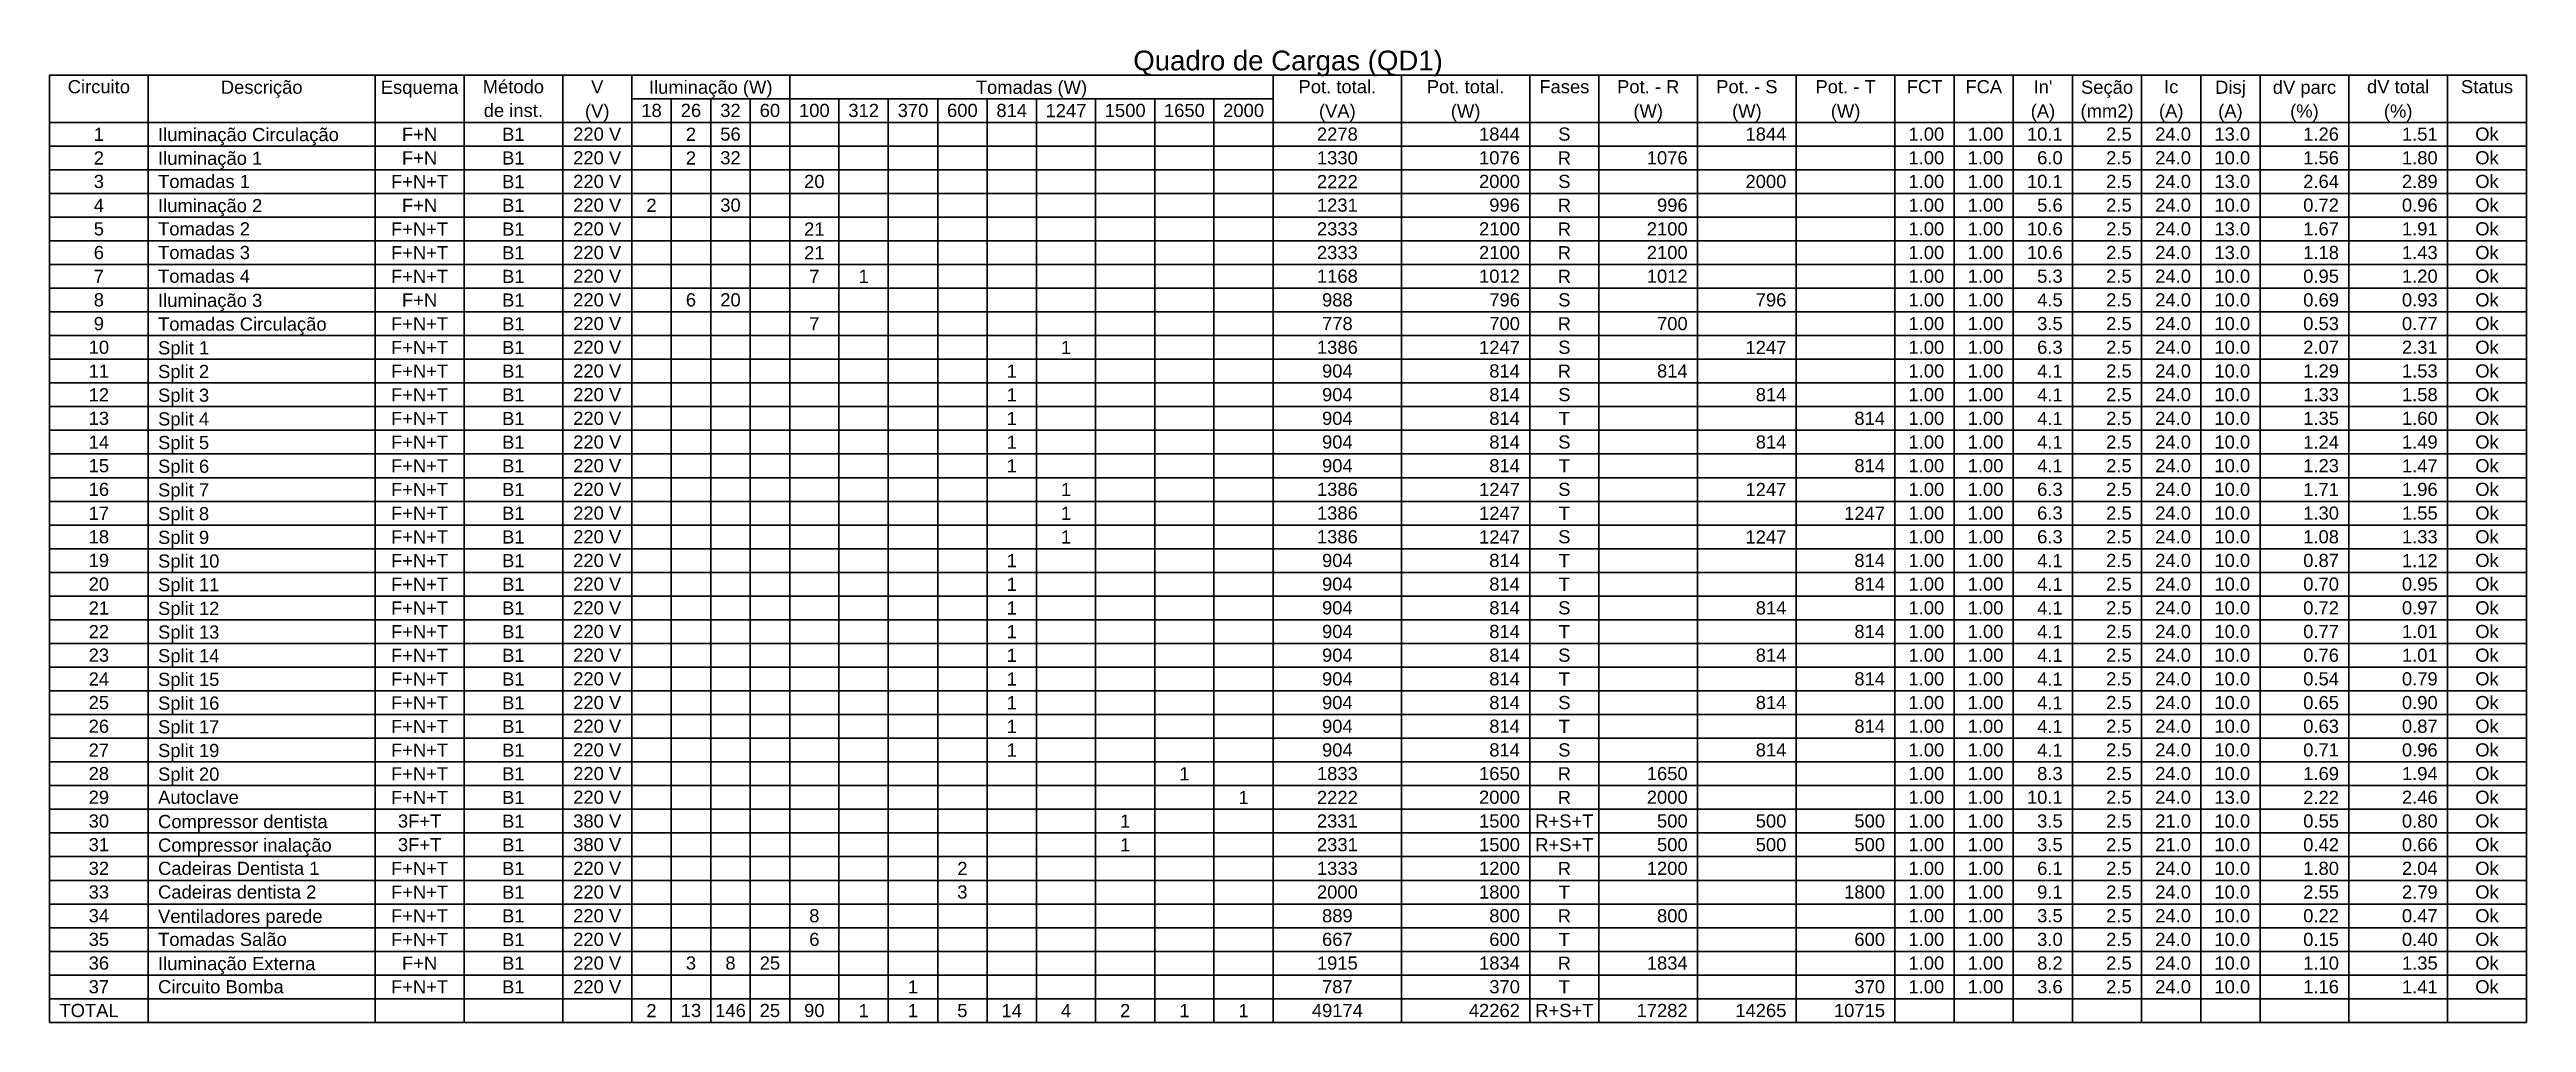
# Model space of a CAD drawing. Header units: millimetres. Extents: x -130 to 1399, y -90 to 1288.
# Drawn here: x 1319.07 to 1358.94, y 1195.33 to 1210.99 of the extents above; entities that cross this region are included whole.
import ezdxf

# ---------------------------------------------------------------- set-up
doc = ezdxf.new("R2010")
doc.units = ezdxf.units.MM
doc.header["$LTSCALE"] = 0.01
for name, color, linetype, lineweight in [('DI-Linhas do quadro', 1, 'Continuous', 30), ('DI-Textos do quadro', 7, 'Continuous', 20), ('DI-Título do quadro', 1, 'Continuous', 30)]:
    doc.layers.add(name, color=color, linetype=linetype, lineweight=lineweight)
doc.styles.add('ARIAL', font='arial.ttf')

msp = doc.modelspace()

# ---------------------------------------------------------------- texts
at = {"layer": 'DI-Textos do quadro', "line_spacing_factor": 0.798, "style": 'ARIAL'}
for s, insert, char_height, width, attachment_point in [('Circuito', (1319.862, 1210.284), 0.2118, 2.03328, 8), ('Descrição', (1322.483, 1210.214), 0.2118, 2.28744, 8), ('Esquema', (1325.025, 1210.214), 0.2118, 1.77912, 8), ('Método', (1326.534, 1210.284), 0.2118, 1.52496, 8), ('V', (1327.884, 1210.284), 0.212, 0.25416, 8), ('Iluminação (W)', (1329.711, 1210.214), 0.2118, 3.55824, 8), ('Tomadas (W)', (1334.874, 1210.214), 0.2118, 2.79576, 8), ('Pot. total.', (1339.798, 1210.284), 0.2118, 2.79576, 8), ('Pot. total.', (1341.863, 1210.284), 0.2118, 2.79576, 8), ('Fases', (1343.452, 1210.284), 0.2118, 1.2708, 8), ('Pot. - R', (1344.802, 1210.284), 0.2118, 2.03328, 8), ('Pot. - S', (1346.39, 1210.284), 0.2118, 2.03328, 8), ('Pot. - T', (1347.979, 1210.284), 0.2118, 2.03328, 8), ('FCT', (1349.25, 1210.284), 0.2118, 0.76248, 8), ('FCA', (1350.203, 1210.284), 0.2118, 0.76248, 8), ("In'", (1351.156, 1210.284), 0.2118, 0.76248, 8), ('Seção', (1352.188, 1210.214), 0.2118, 1.2708, 8), ('Ic', (1353.221, 1210.284), 0.2118, 0.50832, 8), ('Disj', (1354.174, 1210.214), 0.2118, 1.01664, 8), ('dV parc', (1355.365, 1210.214), 0.2118, 1.77912, 8), ('dV total', (1356.874, 1210.284), 0.2118, 2.03328, 8), ('Status', (1358.304, 1210.284), 0.2118, 1.52496, 8), ('de inst.', (1326.534, 1209.902), 0.2118, 2.03328, 8), ('(V)', (1327.884, 1209.832), 0.2118, 0.76248, 8), ('18', (1328.758, 1209.902), 0.2118, 0.50832, 8), ('26', (1329.393, 1209.902), 0.2118, 0.50832, 8), ('32', (1330.029, 1209.902), 0.2118, 0.50832, 8), ('60', (1330.664, 1209.902), 0.2118, 0.50832, 8), ('100', (1331.379, 1209.902), 0.2118, 0.76248, 8), ('312', (1332.173, 1209.902), 0.2118, 0.76248, 8), ('370', (1332.967, 1209.902), 0.2118, 0.76248, 8), ('600', (1333.762, 1209.902), 0.2118, 0.76248, 8), ('814', (1334.556, 1209.902), 0.2118, 0.76248, 8), ('1247', (1335.43, 1209.902), 0.2118, 1.01664, 8), ('1500', (1336.383, 1209.902), 0.2118, 1.01664, 8), ('1650', (1337.336, 1209.902), 0.2118, 1.01664, 8), ('2000', (1338.289, 1209.902), 0.2118, 1.01664, 8), ('(VA)', (1339.798, 1209.832), 0.2118, 1.01664, 8), ('(W)', (1341.863, 1209.832), 0.2118, 0.76248, 8), ('(W)', (1344.802, 1209.832), 0.2118, 0.76248, 8), ('(W)', (1346.39, 1209.832), 0.2118, 0.76248, 8), ('(W)', (1347.979, 1209.832), 0.2118, 0.76248, 8), ('(A)', (1351.156, 1209.832), 0.2118, 0.76248, 8), ('(mm2)', (1352.188, 1209.832), 0.2118, 1.2708, 8), ('(A)', (1353.221, 1209.832), 0.2118, 0.76248, 8), ('(A)', (1354.174, 1209.832), 0.2118, 0.76248, 8), ('(%)', (1355.365, 1209.832), 0.2118, 0.76248, 8), ('(%)', (1356.874, 1209.832), 0.2118, 0.76248, 8), ('1', (1319.862, 1209.521), 0.212, 0.25416, 8), ('Iluminação Circulação', (1320.815, 1209.451), 0.2118, 5.33736, 7), ('F+N', (1325.025, 1209.521), 0.2118, 0.76248, 8), ('B1', (1326.534, 1209.521), 0.2118, 0.50832, 8), ('220 V', (1327.884, 1209.521), 0.2118, 1.2708, 8), ('2', (1329.393, 1209.521), 0.212, 0.25416, 8), ('56', (1330.029, 1209.521), 0.2118, 0.50832, 8), ('2278', (1339.798, 1209.521), 0.2118, 1.01664, 8), ('1844', (1342.737, 1209.521), 0.2118, 1.01664, 9), ('S', (1343.452, 1209.521), 0.212, 0.25416, 8), ('1844', (1347.026, 1209.521), 0.2118, 1.01664, 9), ('1.00', (1349.567, 1209.521), 0.2118, 1.01664, 9), ('1.00', (1350.52, 1209.521), 0.2118, 1.01664, 9), ('10.1', (1351.474, 1209.521), 0.2118, 1.01664, 9), ('2.5', (1352.585, 1209.521), 0.2118, 0.76248, 9), ('24.0', (1353.539, 1209.521), 0.2118, 1.01664, 9), ('13.0', (1354.492, 1209.521), 0.2118, 1.01664, 9), ('1.26', (1355.921, 1209.521), 0.2118, 1.01664, 9), ('1.51', (1357.51, 1209.521), 0.2118, 1.01664, 9), ('Ok', (1358.304, 1209.521), 0.2118, 0.50832, 8), ('2', (1319.862, 1209.14), 0.212, 0.25416, 8), ('Iluminação 1', (1320.815, 1209.07), 0.2118, 3.04992, 7), ('F+N', (1325.025, 1209.14), 0.2118, 0.76248, 8), ('B1', (1326.534, 1209.14), 0.2118, 0.50832, 8), ('220 V', (1327.884, 1209.14), 0.2118, 1.2708, 8), ('2', (1329.393, 1209.14), 0.212, 0.25416, 8), ('32', (1330.029, 1209.14), 0.2118, 0.50832, 8), ('1330', (1339.798, 1209.14), 0.2118, 1.01664, 8), ('1076', (1342.737, 1209.14), 0.2118, 1.01664, 9), ('R', (1343.452, 1209.14), 0.212, 0.25416, 8), ('1076', (1345.437, 1209.14), 0.2118, 1.01664, 9), ('1.00', (1349.567, 1209.14), 0.2118, 1.01664, 9), ('1.00', (1350.52, 1209.14), 0.2118, 1.01664, 9), ('6.0', (1351.474, 1209.14), 0.2118, 0.76248, 9), ('2.5', (1352.585, 1209.14), 0.2118, 0.76248, 9), ('24.0', (1353.539, 1209.14), 0.2118, 1.01664, 9), ('10.0', (1354.492, 1209.14), 0.2118, 1.01664, 9), ('1.56', (1355.921, 1209.14), 0.2118, 1.01664, 9), ('1.80', (1357.51, 1209.14), 0.2118, 1.01664, 9), ('Ok', (1358.304, 1209.14), 0.2118, 0.50832, 8), ('3', (1319.862, 1208.759), 0.212, 0.25416, 8), ('Tomadas 1', (1320.815, 1208.759), 0.2118, 2.28744, 7), ('F+N+T', (1325.025, 1208.759), 0.2118, 1.2708, 8), ('B1', (1326.534, 1208.759), 0.2118, 0.50832, 8), ('220 V', (1327.884, 1208.759), 0.2118, 1.2708, 8), ('20', (1331.379, 1208.759), 0.2118, 0.50832, 8), ('2222', (1339.798, 1208.759), 0.2118, 1.01664, 8), ('2000', (1342.737, 1208.759), 0.2118, 1.01664, 9), ('S', (1343.452, 1208.759), 0.212, 0.25416, 8), ('2000', (1347.026, 1208.759), 0.2118, 1.01664, 9), ('1.00', (1349.567, 1208.759), 0.2118, 1.01664, 9), ('1.00', (1350.52, 1208.759), 0.2118, 1.01664, 9), ('10.1', (1351.474, 1208.759), 0.2118, 1.01664, 9), ('2.5', (1352.585, 1208.759), 0.2118, 0.76248, 9), ('24.0', (1353.539, 1208.759), 0.2118, 1.01664, 9), ('13.0', (1354.492, 1208.759), 0.2118, 1.01664, 9), ('2.64', (1355.921, 1208.759), 0.2118, 1.01664, 9), ('2.89', (1357.51, 1208.759), 0.2118, 1.01664, 9), ('Ok', (1358.304, 1208.759), 0.2118, 0.50832, 8), ('4', (1319.862, 1208.378), 0.212, 0.25416, 8), ('Iluminação 2', (1320.815, 1208.308), 0.2118, 3.04992, 7), ('F+N', (1325.025, 1208.378), 0.2118, 0.76248, 8), ('B1', (1326.534, 1208.378), 0.2118, 0.50832, 8), ('220 V', (1327.884, 1208.378), 0.2118, 1.2708, 8), ('2', (1328.758, 1208.378), 0.212, 0.25416, 8), ('30', (1330.029, 1208.378), 0.2118, 0.50832, 8), ('1231', (1339.798, 1208.378), 0.2118, 1.01664, 8), ('996', (1342.737, 1208.378), 0.2118, 0.76248, 9), ('R', (1343.452, 1208.378), 0.212, 0.25416, 8), ('996', (1345.437, 1208.378), 0.2118, 0.76248, 9), ('1.00', (1349.567, 1208.378), 0.2118, 1.01664, 9), ('1.00', (1350.52, 1208.378), 0.2118, 1.01664, 9), ('5.6', (1351.474, 1208.378), 0.2118, 0.76248, 9), ('2.5', (1352.585, 1208.378), 0.2118, 0.76248, 9), ('24.0', (1353.539, 1208.378), 0.2118, 1.01664, 9), ('10.0', (1354.492, 1208.378), 0.2118, 1.01664, 9), ('0.72', (1355.921, 1208.378), 0.2118, 1.01664, 9), ('0.96', (1357.51, 1208.378), 0.2118, 1.01664, 9), ('Ok', (1358.304, 1208.378), 0.2118, 0.50832, 8), ('5', (1319.862, 1207.996), 0.212, 0.25416, 8), ('Tomadas 2', (1320.815, 1207.996), 0.2118, 2.28744, 7), ('F+N+T', (1325.025, 1207.996), 0.2118, 1.2708, 8), ('B1', (1326.534, 1207.996), 0.2118, 0.50832, 8), ('220 V', (1327.884, 1207.996), 0.2118, 1.2708, 8), ('21', (1331.379, 1207.996), 0.2118, 0.50832, 8), ('2333', (1339.798, 1207.996), 0.2118, 1.01664, 8), ('2100', (1342.737, 1207.996), 0.2118, 1.01664, 9), ('R', (1343.452, 1207.996), 0.212, 0.25416, 8), ('2100', (1345.437, 1207.996), 0.2118, 1.01664, 9), ('1.00', (1349.567, 1207.996), 0.2118, 1.01664, 9), ('1.00', (1350.52, 1207.996), 0.2118, 1.01664, 9), ('10.6', (1351.474, 1207.996), 0.2118, 1.01664, 9), ('2.5', (1352.585, 1207.996), 0.2118, 0.76248, 9), ('24.0', (1353.539, 1207.996), 0.2118, 1.01664, 9), ('13.0', (1354.492, 1207.996), 0.2118, 1.01664, 9), ('1.67', (1355.921, 1207.996), 0.2118, 1.01664, 9), ('1.91', (1357.51, 1207.996), 0.2118, 1.01664, 9), ('Ok', (1358.304, 1207.996), 0.2118, 0.50832, 8), ('6', (1319.862, 1207.615), 0.212, 0.25416, 8), ('Tomadas 3', (1320.815, 1207.615), 0.2118, 2.28744, 7), ('F+N+T', (1325.025, 1207.615), 0.2118, 1.2708, 8), ('B1', (1326.534, 1207.615), 0.2118, 0.50832, 8), ('220 V', (1327.884, 1207.615), 0.2118, 1.2708, 8), ('21', (1331.379, 1207.615), 0.2118, 0.50832, 8), ('2333', (1339.798, 1207.615), 0.2118, 1.01664, 8), ('2100', (1342.737, 1207.615), 0.2118, 1.01664, 9), ('R', (1343.452, 1207.615), 0.212, 0.25416, 8), ('2100', (1345.437, 1207.615), 0.2118, 1.01664, 9), ('1.00', (1349.567, 1207.615), 0.2118, 1.01664, 9), ('1.00', (1350.52, 1207.615), 0.2118, 1.01664, 9), ('10.6', (1351.474, 1207.615), 0.2118, 1.01664, 9), ('2.5', (1352.585, 1207.615), 0.2118, 0.76248, 9), ('24.0', (1353.539, 1207.615), 0.2118, 1.01664, 9), ('13.0', (1354.492, 1207.615), 0.2118, 1.01664, 9), ('1.18', (1355.921, 1207.615), 0.2118, 1.01664, 9), ('1.43', (1357.51, 1207.615), 0.2118, 1.01664, 9), ('Ok', (1358.304, 1207.615), 0.2118, 0.50832, 8), ('7', (1319.862, 1207.234), 0.212, 0.25416, 8), ('Tomadas 4', (1320.815, 1207.234), 0.2118, 2.28744, 7), ('F+N+T', (1325.025, 1207.234), 0.2118, 1.2708, 8), ('B1', (1326.534, 1207.234), 0.2118, 0.50832, 8), ('220 V', (1327.884, 1207.234), 0.2118, 1.2708, 8), ('7', (1331.379, 1207.234), 0.212, 0.25416, 8), ('1', (1332.173, 1207.234), 0.212, 0.25416, 8), ('1168', (1339.798, 1207.234), 0.2118, 1.01664, 8), ('1012', (1342.737, 1207.234), 0.2118, 1.01664, 9), ('R', (1343.452, 1207.234), 0.212, 0.25416, 8), ('1012', (1345.437, 1207.234), 0.2118, 1.01664, 9), ('1.00', (1349.567, 1207.234), 0.2118, 1.01664, 9), ('1.00', (1350.52, 1207.234), 0.2118, 1.01664, 9), ('5.3', (1351.474, 1207.234), 0.2118, 0.76248, 9), ('2.5', (1352.585, 1207.234), 0.2118, 0.76248, 9), ('24.0', (1353.539, 1207.234), 0.2118, 1.01664, 9), ('10.0', (1354.492, 1207.234), 0.2118, 1.01664, 9), ('0.95', (1355.921, 1207.234), 0.2118, 1.01664, 9), ('1.20', (1357.51, 1207.234), 0.2118, 1.01664, 9), ('Ok', (1358.304, 1207.234), 0.2118, 0.50832, 8), ('8', (1319.862, 1206.853), 0.212, 0.25416, 8), ('Iluminação 3', (1320.815, 1206.783), 0.2118, 3.04992, 7), ('F+N', (1325.025, 1206.853), 0.2118, 0.76248, 8), ('B1', (1326.534, 1206.853), 0.2118, 0.50832, 8), ('220 V', (1327.884, 1206.853), 0.2118, 1.2708, 8), ('6', (1329.393, 1206.853), 0.212, 0.25416, 8), ('20', (1330.029, 1206.853), 0.2118, 0.50832, 8), ('988', (1339.798, 1206.853), 0.2118, 0.76248, 8), ('796', (1342.737, 1206.853), 0.2118, 0.76248, 9), ('S', (1343.452, 1206.853), 0.212, 0.25416, 8), ('796', (1347.026, 1206.853), 0.2118, 0.76248, 9), ('1.00', (1349.567, 1206.853), 0.2118, 1.01664, 9), ('1.00', (1350.52, 1206.853), 0.2118, 1.01664, 9), ('4.5', (1351.474, 1206.853), 0.2118, 0.76248, 9), ('2.5', (1352.585, 1206.853), 0.2118, 0.76248, 9), ('24.0', (1353.539, 1206.853), 0.2118, 1.01664, 9), ('10.0', (1354.492, 1206.853), 0.2118, 1.01664, 9), ('0.69', (1355.921, 1206.853), 0.2118, 1.01664, 9), ('0.93', (1357.51, 1206.853), 0.2118, 1.01664, 9), ('Ok', (1358.304, 1206.853), 0.2118, 0.50832, 8), ('9', (1319.862, 1206.471), 0.212, 0.25416, 8), ('Tomadas Circulação', (1320.815, 1206.401), 0.2118, 4.57488, 7), ('F+N+T', (1325.025, 1206.471), 0.2118, 1.2708, 8), ('B1', (1326.534, 1206.471), 0.2118, 0.50832, 8), ('220 V', (1327.884, 1206.471), 0.2118, 1.2708, 8), ('7', (1331.379, 1206.471), 0.212, 0.25416, 8), ('778', (1339.798, 1206.471), 0.2118, 0.76248, 8), ('700', (1342.737, 1206.471), 0.2118, 0.76248, 9), ('R', (1343.452, 1206.471), 0.212, 0.25416, 8), ('700', (1345.437, 1206.471), 0.2118, 0.76248, 9), ('1.00', (1349.567, 1206.471), 0.2118, 1.01664, 9), ('1.00', (1350.52, 1206.471), 0.2118, 1.01664, 9), ('3.5', (1351.474, 1206.471), 0.2118, 0.76248, 9), ('2.5', (1352.585, 1206.471), 0.2118, 0.76248, 9), ('24.0', (1353.539, 1206.471), 0.2118, 1.01664, 9), ('10.0', (1354.492, 1206.471), 0.2118, 1.01664, 9), ('0.53', (1355.921, 1206.471), 0.2118, 1.01664, 9), ('0.77', (1357.51, 1206.471), 0.2118, 1.01664, 9), ('Ok', (1358.304, 1206.471), 0.2118, 0.50832, 8), ('10', (1319.862, 1206.09), 0.2118, 0.50832, 8), ('Split 1', (1320.815, 1206.02), 0.2118, 1.77912, 7), ('F+N+T', (1325.025, 1206.09), 0.2118, 1.2708, 8), ('B1', (1326.534, 1206.09), 0.2118, 0.50832, 8), ('220 V', (1327.884, 1206.09), 0.2118, 1.2708, 8), ('1', (1335.43, 1206.09), 0.212, 0.25416, 8), ('1386', (1339.798, 1206.09), 0.2118, 1.01664, 8), ('1247', (1342.737, 1206.09), 0.2118, 1.01664, 9), ('S', (1343.452, 1206.09), 0.212, 0.25416, 8), ('1247', (1347.026, 1206.09), 0.2118, 1.01664, 9), ('1.00', (1349.567, 1206.09), 0.2118, 1.01664, 9), ('1.00', (1350.52, 1206.09), 0.2118, 1.01664, 9), ('6.3', (1351.474, 1206.09), 0.2118, 0.76248, 9), ('2.5', (1352.585, 1206.09), 0.2118, 0.76248, 9), ('24.0', (1353.539, 1206.09), 0.2118, 1.01664, 9), ('10.0', (1354.492, 1206.09), 0.2118, 1.01664, 9), ('2.07', (1355.921, 1206.09), 0.2118, 1.01664, 9), ('2.31', (1357.51, 1206.09), 0.2118, 1.01664, 9), ('Ok', (1358.304, 1206.09), 0.2118, 0.50832, 8), ('11', (1319.862, 1205.709), 0.2118, 0.50832, 8), ('Split 2', (1320.815, 1205.639), 0.2118, 1.77912, 7), ('F+N+T', (1325.025, 1205.709), 0.2118, 1.2708, 8), ('B1', (1326.534, 1205.709), 0.2118, 0.50832, 8), ('220 V', (1327.884, 1205.709), 0.2118, 1.2708, 8), ('1', (1334.556, 1205.709), 0.212, 0.25416, 8), ('904', (1339.798, 1205.709), 0.2118, 0.76248, 8), ('814', (1342.737, 1205.709), 0.2118, 0.76248, 9), ('R', (1343.452, 1205.709), 0.212, 0.25416, 8), ('814', (1345.437, 1205.709), 0.2118, 0.76248, 9), ('1.00', (1349.567, 1205.709), 0.2118, 1.01664, 9), ('1.00', (1350.52, 1205.709), 0.2118, 1.01664, 9), ('4.1', (1351.474, 1205.709), 0.2118, 0.76248, 9), ('2.5', (1352.585, 1205.709), 0.2118, 0.76248, 9), ('24.0', (1353.539, 1205.709), 0.2118, 1.01664, 9), ('10.0', (1354.492, 1205.709), 0.2118, 1.01664, 9), ('1.29', (1355.921, 1205.709), 0.2118, 1.01664, 9), ('1.53', (1357.51, 1205.709), 0.2118, 1.01664, 9), ('Ok', (1358.304, 1205.709), 0.2118, 0.50832, 8), ('12', (1319.862, 1205.328), 0.2118, 0.50832, 8), ('Split 3', (1320.815, 1205.258), 0.2118, 1.77912, 7), ('F+N+T', (1325.025, 1205.328), 0.2118, 1.2708, 8), ('B1', (1326.534, 1205.328), 0.2118, 0.50832, 8), ('220 V', (1327.884, 1205.328), 0.2118, 1.2708, 8), ('1', (1334.556, 1205.328), 0.212, 0.25416, 8), ('904', (1339.798, 1205.328), 0.2118, 0.76248, 8), ('814', (1342.737, 1205.328), 0.2118, 0.76248, 9), ('S', (1343.452, 1205.328), 0.212, 0.25416, 8), ('814', (1347.026, 1205.328), 0.2118, 0.76248, 9), ('1.00', (1349.567, 1205.328), 0.2118, 1.01664, 9), ('1.00', (1350.52, 1205.328), 0.2118, 1.01664, 9), ('4.1', (1351.474, 1205.328), 0.2118, 0.76248, 9), ('2.5', (1352.585, 1205.328), 0.2118, 0.76248, 9), ('24.0', (1353.539, 1205.328), 0.2118, 1.01664, 9), ('10.0', (1354.492, 1205.328), 0.2118, 1.01664, 9), ('1.33', (1355.921, 1205.328), 0.2118, 1.01664, 9), ('1.58', (1357.51, 1205.328), 0.2118, 1.01664, 9), ('Ok', (1358.304, 1205.328), 0.2118, 0.50832, 8), ('13', (1319.862, 1204.946), 0.2118, 0.50832, 8), ('Split 4', (1320.815, 1204.876), 0.2118, 1.77912, 7), ('F+N+T', (1325.025, 1204.946), 0.2118, 1.2708, 8), ('B1', (1326.534, 1204.946), 0.2118, 0.50832, 8), ('220 V', (1327.884, 1204.946), 0.2118, 1.2708, 8), ('1', (1334.556, 1204.946), 0.212, 0.25416, 8), ('904', (1339.798, 1204.946), 0.2118, 0.76248, 8), ('814', (1342.737, 1204.946), 0.2118, 0.76248, 9), ('T', (1343.452, 1204.946), 0.212, 0.25416, 8), ('814', (1348.614, 1204.946), 0.2118, 0.76248, 9), ('1.00', (1349.567, 1204.946), 0.2118, 1.01664, 9), ('1.00', (1350.52, 1204.946), 0.2118, 1.01664, 9), ('4.1', (1351.474, 1204.946), 0.2118, 0.76248, 9), ('2.5', (1352.585, 1204.946), 0.2118, 0.76248, 9), ('24.0', (1353.539, 1204.946), 0.2118, 1.01664, 9), ('10.0', (1354.492, 1204.946), 0.2118, 1.01664, 9), ('1.35', (1355.921, 1204.946), 0.2118, 1.01664, 9), ('1.60', (1357.51, 1204.946), 0.2118, 1.01664, 9), ('Ok', (1358.304, 1204.946), 0.2118, 0.50832, 8), ('14', (1319.862, 1204.565), 0.2118, 0.50832, 8), ('Split 5', (1320.815, 1204.495), 0.2118, 1.77912, 7), ('F+N+T', (1325.025, 1204.565), 0.2118, 1.2708, 8), ('B1', (1326.534, 1204.565), 0.2118, 0.50832, 8), ('220 V', (1327.884, 1204.565), 0.2118, 1.2708, 8), ('1', (1334.556, 1204.565), 0.212, 0.25416, 8), ('904', (1339.798, 1204.565), 0.2118, 0.76248, 8), ('814', (1342.737, 1204.565), 0.2118, 0.76248, 9), ('S', (1343.452, 1204.565), 0.212, 0.25416, 8), ('814', (1347.026, 1204.565), 0.2118, 0.76248, 9), ('1.00', (1349.567, 1204.565), 0.2118, 1.01664, 9), ('1.00', (1350.52, 1204.565), 0.2118, 1.01664, 9), ('4.1', (1351.474, 1204.565), 0.2118, 0.76248, 9), ('2.5', (1352.585, 1204.565), 0.2118, 0.76248, 9), ('24.0', (1353.539, 1204.565), 0.2118, 1.01664, 9), ('10.0', (1354.492, 1204.565), 0.2118, 1.01664, 9), ('1.24', (1355.921, 1204.565), 0.2118, 1.01664, 9), ('1.49', (1357.51, 1204.565), 0.2118, 1.01664, 9), ('Ok', (1358.304, 1204.565), 0.2118, 0.50832, 8), ('15', (1319.862, 1204.184), 0.2118, 0.50832, 8), ('Split 6', (1320.815, 1204.114), 0.2118, 1.77912, 7), ('F+N+T', (1325.025, 1204.184), 0.2118, 1.2708, 8), ('B1', (1326.534, 1204.184), 0.2118, 0.50832, 8), ('220 V', (1327.884, 1204.184), 0.2118, 1.2708, 8), ('1', (1334.556, 1204.184), 0.212, 0.25416, 8), ('904', (1339.798, 1204.184), 0.2118, 0.76248, 8), ('814', (1342.737, 1204.184), 0.2118, 0.76248, 9), ('T', (1343.452, 1204.184), 0.212, 0.25416, 8), ('814', (1348.614, 1204.184), 0.2118, 0.76248, 9), ('1.00', (1349.567, 1204.184), 0.2118, 1.01664, 9), ('1.00', (1350.52, 1204.184), 0.2118, 1.01664, 9), ('4.1', (1351.474, 1204.184), 0.2118, 0.76248, 9), ('2.5', (1352.585, 1204.184), 0.2118, 0.76248, 9), ('24.0', (1353.539, 1204.184), 0.2118, 1.01664, 9), ('10.0', (1354.492, 1204.184), 0.2118, 1.01664, 9), ('1.23', (1355.921, 1204.184), 0.2118, 1.01664, 9), ('1.47', (1357.51, 1204.184), 0.2118, 1.01664, 9), ('Ok', (1358.304, 1204.184), 0.2118, 0.50832, 8), ('16', (1319.862, 1203.803), 0.2118, 0.50832, 8), ('Split 7', (1320.815, 1203.733), 0.2118, 1.77912, 7), ('F+N+T', (1325.025, 1203.803), 0.2118, 1.2708, 8), ('B1', (1326.534, 1203.803), 0.2118, 0.50832, 8), ('220 V', (1327.884, 1203.803), 0.2118, 1.2708, 8), ('1', (1335.43, 1203.803), 0.212, 0.25416, 8), ('1386', (1339.798, 1203.803), 0.2118, 1.01664, 8), ('1247', (1342.737, 1203.803), 0.2118, 1.01664, 9), ('S', (1343.452, 1203.803), 0.212, 0.25416, 8), ('1247', (1347.026, 1203.803), 0.2118, 1.01664, 9), ('1.00', (1349.567, 1203.803), 0.2118, 1.01664, 9), ('1.00', (1350.52, 1203.803), 0.2118, 1.01664, 9), ('6.3', (1351.474, 1203.803), 0.2118, 0.76248, 9), ('2.5', (1352.585, 1203.803), 0.2118, 0.76248, 9), ('24.0', (1353.539, 1203.803), 0.2118, 1.01664, 9), ('10.0', (1354.492, 1203.803), 0.2118, 1.01664, 9), ('1.71', (1355.921, 1203.803), 0.2118, 1.01664, 9), ('1.96', (1357.51, 1203.803), 0.2118, 1.01664, 9), ('Ok', (1358.304, 1203.803), 0.2118, 0.50832, 8), ('17', (1319.862, 1203.421), 0.2118, 0.50832, 8), ('Split 8', (1320.815, 1203.351), 0.2118, 1.77912, 7), ('F+N+T', (1325.025, 1203.421), 0.2118, 1.2708, 8), ('B1', (1326.534, 1203.421), 0.2118, 0.50832, 8), ('220 V', (1327.884, 1203.421), 0.2118, 1.2708, 8), ('1', (1335.43, 1203.421), 0.212, 0.25416, 8), ('1386', (1339.798, 1203.421), 0.2118, 1.01664, 8), ('1247', (1342.737, 1203.421), 0.2118, 1.01664, 9), ('T', (1343.452, 1203.421), 0.212, 0.25416, 8), ('1247', (1348.614, 1203.421), 0.2118, 1.01664, 9), ('1.00', (1349.567, 1203.421), 0.2118, 1.01664, 9), ('1.00', (1350.52, 1203.421), 0.2118, 1.01664, 9), ('6.3', (1351.474, 1203.421), 0.2118, 0.76248, 9), ('2.5', (1352.585, 1203.421), 0.2118, 0.76248, 9), ('24.0', (1353.539, 1203.421), 0.2118, 1.01664, 9), ('10.0', (1354.492, 1203.421), 0.2118, 1.01664, 9), ('1.30', (1355.921, 1203.421), 0.2118, 1.01664, 9), ('1.55', (1357.51, 1203.421), 0.2118, 1.01664, 9), ('Ok', (1358.304, 1203.421), 0.2118, 0.50832, 8), ('18', (1319.862, 1203.04), 0.2118, 0.50832, 8), ('Split 9', (1320.815, 1202.97), 0.2118, 1.77912, 7), ('F+N+T', (1325.025, 1203.04), 0.2118, 1.2708, 8), ('B1', (1326.534, 1203.04), 0.2118, 0.50832, 8), ('220 V', (1327.884, 1203.04), 0.2118, 1.2708, 8), ('1', (1335.43, 1203.04), 0.212, 0.25416, 8), ('1386', (1339.798, 1203.04), 0.2118, 1.01664, 8), ('1247', (1342.737, 1203.04), 0.2118, 1.01664, 9), ('S', (1343.452, 1203.04), 0.212, 0.25416, 8), ('1247', (1347.026, 1203.04), 0.2118, 1.01664, 9), ('1.00', (1349.567, 1203.04), 0.2118, 1.01664, 9), ('1.00', (1350.52, 1203.04), 0.2118, 1.01664, 9), ('6.3', (1351.474, 1203.04), 0.2118, 0.76248, 9), ('2.5', (1352.585, 1203.04), 0.2118, 0.76248, 9), ('24.0', (1353.539, 1203.04), 0.2118, 1.01664, 9), ('10.0', (1354.492, 1203.04), 0.2118, 1.01664, 9), ('1.08', (1355.921, 1203.04), 0.2118, 1.01664, 9), ('1.33', (1357.51, 1203.04), 0.2118, 1.01664, 9), ('Ok', (1358.304, 1203.04), 0.2118, 0.50832, 8), ('19', (1319.862, 1202.659), 0.2118, 0.50832, 8), ('Split 10', (1320.815, 1202.589), 0.2118, 2.03328, 7), ('F+N+T', (1325.025, 1202.659), 0.2118, 1.2708, 8), ('B1', (1326.534, 1202.659), 0.2118, 0.50832, 8), ('220 V', (1327.884, 1202.659), 0.2118, 1.2708, 8), ('1', (1334.556, 1202.659), 0.212, 0.25416, 8), ('904', (1339.798, 1202.659), 0.2118, 0.76248, 8), ('814', (1342.737, 1202.659), 0.2118, 0.76248, 9), ('T', (1343.452, 1202.659), 0.212, 0.25416, 8), ('814', (1348.614, 1202.659), 0.2118, 0.76248, 9), ('1.00', (1349.567, 1202.659), 0.2118, 1.01664, 9), ('1.00', (1350.52, 1202.659), 0.2118, 1.01664, 9), ('4.1', (1351.474, 1202.659), 0.2118, 0.76248, 9), ('2.5', (1352.585, 1202.659), 0.2118, 0.76248, 9), ('24.0', (1353.539, 1202.659), 0.2118, 1.01664, 9), ('10.0', (1354.492, 1202.659), 0.2118, 1.01664, 9), ('0.87', (1355.921, 1202.659), 0.2118, 1.01664, 9), ('1.12', (1357.51, 1202.659), 0.2118, 1.01664, 9), ('Ok', (1358.304, 1202.659), 0.2118, 0.50832, 8), ('20', (1319.862, 1202.278), 0.2118, 0.50832, 8), ('21', (1319.862, 1201.896), 0.2118, 0.50832, 8), ('Split 11', (1320.815, 1202.208), 0.2118, 2.03328, 7), ('Split 12', (1320.815, 1201.826), 0.2118, 2.03328, 7), ('F+N+T', (1325.025, 1202.278), 0.2118, 1.2708, 8), ('B1', (1326.534, 1202.278), 0.2118, 0.50832, 8), ('220 V', (1327.884, 1202.278), 0.2118, 1.2708, 8), ('220 V', (1327.884, 1201.896), 0.2118, 1.2708, 8), ('1', (1334.556, 1202.278), 0.212, 0.25416, 8), ('904', (1339.798, 1202.278), 0.2118, 0.76248, 8), ('904', (1339.798, 1201.896), 0.2118, 0.76248, 8), ('814', (1342.737, 1202.278), 0.2118, 0.76248, 9), ('814', (1342.737, 1201.896), 0.2118, 0.76248, 9), ('S', (1343.452, 1201.896), 0.212, 0.25416, 8), ('T', (1343.452, 1202.278), 0.212, 0.25416, 8), ('814', (1347.026, 1201.896), 0.2118, 0.76248, 9), ('814', (1348.614, 1202.278), 0.2118, 0.76248, 9), ('1.00', (1349.567, 1202.278), 0.2118, 1.01664, 9), ('1.00', (1349.567, 1201.896), 0.2118, 1.01664, 9), ('1.00', (1350.52, 1202.278), 0.2118, 1.01664, 9), ('1.00', (1350.52, 1201.896), 0.2118, 1.01664, 9), ('4.1', (1351.474, 1202.278), 0.2118, 0.76248, 9), ('2.5', (1352.585, 1202.278), 0.2118, 0.76248, 9), ('2.5', (1352.585, 1201.896), 0.2118, 0.76248, 9), ('24.0', (1353.539, 1202.278), 0.2118, 1.01664, 9), ('24.0', (1353.539, 1201.896), 0.2118, 1.01664, 9), ('10.0', (1354.492, 1202.278), 0.2118, 1.01664, 9), ('10.0', (1354.492, 1201.896), 0.2118, 1.01664, 9), ('0.70', (1355.921, 1202.278), 0.2118, 1.01664, 9), ('0.72', (1355.921, 1201.896), 0.2118, 1.01664, 9), ('0.95', (1357.51, 1202.278), 0.2118, 1.01664, 9), ('0.97', (1357.51, 1201.896), 0.2118, 1.01664, 9), ('Ok', (1358.304, 1202.278), 0.2118, 0.50832, 8), ('Ok', (1358.304, 1201.896), 0.2118, 0.50832, 8), ('22', (1319.862, 1201.515), 0.2118, 0.50832, 8), ('Split 13', (1320.815, 1201.445), 0.2118, 2.03328, 7), ('F+N+T', (1325.025, 1201.896), 0.2118, 1.2708, 8), ('F+N+T', (1325.025, 1201.515), 0.2118, 1.2708, 8), ('B1', (1326.534, 1201.896), 0.2118, 0.50832, 8), ('B1', (1326.534, 1201.515), 0.2118, 0.50832, 8), ('220 V', (1327.884, 1201.515), 0.2118, 1.2708, 8), ('1', (1334.556, 1201.896), 0.212, 0.25416, 8), ('1', (1334.556, 1201.515), 0.212, 0.25416, 8), ('904', (1339.798, 1201.515), 0.2118, 0.76248, 8), ('814', (1342.737, 1201.515), 0.2118, 0.76248, 9), ('T', (1343.452, 1201.515), 0.212, 0.25416, 8), ('814', (1348.614, 1201.515), 0.2118, 0.76248, 9), ('1.00', (1349.567, 1201.515), 0.2118, 1.01664, 9), ('1.00', (1350.52, 1201.515), 0.2118, 1.01664, 9), ('4.1', (1351.474, 1201.896), 0.2118, 0.76248, 9), ('4.1', (1351.474, 1201.515), 0.2118, 0.76248, 9), ('2.5', (1352.585, 1201.515), 0.2118, 0.76248, 9), ('24.0', (1353.539, 1201.515), 0.2118, 1.01664, 9), ('10.0', (1354.492, 1201.515), 0.2118, 1.01664, 9), ('0.77', (1355.921, 1201.515), 0.2118, 1.01664, 9), ('1.01', (1357.51, 1201.515), 0.2118, 1.01664, 9), ('Ok', (1358.304, 1201.515), 0.2118, 0.50832, 8), ('23', (1319.862, 1201.134), 0.2118, 0.50832, 8), ('Split 14', (1320.815, 1201.064), 0.2118, 2.03328, 7), ('F+N+T', (1325.025, 1201.134), 0.2118, 1.2708, 8), ('B1', (1326.534, 1201.134), 0.2118, 0.50832, 8), ('220 V', (1327.884, 1201.134), 0.2118, 1.2708, 8), ('1', (1334.556, 1201.134), 0.212, 0.25416, 8), ('904', (1339.798, 1201.134), 0.2118, 0.76248, 8), ('814', (1342.737, 1201.134), 0.2118, 0.76248, 9), ('S', (1343.452, 1201.134), 0.212, 0.25416, 8), ('814', (1347.026, 1201.134), 0.2118, 0.76248, 9), ('1.00', (1349.567, 1201.134), 0.2118, 1.01664, 9), ('1.00', (1350.52, 1201.134), 0.2118, 1.01664, 9), ('4.1', (1351.474, 1201.134), 0.2118, 0.76248, 9), ('2.5', (1352.585, 1201.134), 0.2118, 0.76248, 9), ('24.0', (1353.539, 1201.134), 0.2118, 1.01664, 9), ('10.0', (1354.492, 1201.134), 0.2118, 1.01664, 9), ('0.76', (1355.921, 1201.134), 0.2118, 1.01664, 9), ('1.01', (1357.51, 1201.134), 0.2118, 1.01664, 9), ('Ok', (1358.304, 1201.134), 0.2118, 0.50832, 8), ('24', (1319.862, 1200.753), 0.2118, 0.50832, 8), ('Split 15', (1320.815, 1200.683), 0.2118, 2.03328, 7), ('F+N+T', (1325.025, 1200.753), 0.2118, 1.2708, 8), ('B1', (1326.534, 1200.753), 0.2118, 0.50832, 8), ('220 V', (1327.884, 1200.753), 0.2118, 1.2708, 8), ('1', (1334.556, 1200.753), 0.212, 0.25416, 8), ('904', (1339.798, 1200.753), 0.2118, 0.76248, 8), ('814', (1342.737, 1200.753), 0.2118, 0.76248, 9), ('T', (1343.452, 1200.753), 0.212, 0.25416, 8), ('814', (1348.614, 1200.753), 0.2118, 0.76248, 9), ('1.00', (1349.567, 1200.753), 0.2118, 1.01664, 9), ('1.00', (1350.52, 1200.753), 0.2118, 1.01664, 9), ('4.1', (1351.474, 1200.753), 0.2118, 0.76248, 9), ('2.5', (1352.585, 1200.753), 0.2118, 0.76248, 9), ('24.0', (1353.539, 1200.753), 0.2118, 1.01664, 9), ('10.0', (1354.492, 1200.753), 0.2118, 1.01664, 9), ('0.54', (1355.921, 1200.753), 0.2118, 1.01664, 9), ('0.79', (1357.51, 1200.753), 0.2118, 1.01664, 9), ('Ok', (1358.304, 1200.753), 0.2118, 0.50832, 8), ('25', (1319.862, 1200.371), 0.2118, 0.50832, 8), ('Split 16', (1320.815, 1200.301), 0.2118, 2.03328, 7), ('F+N+T', (1325.025, 1200.371), 0.2118, 1.2708, 8), ('B1', (1326.534, 1200.371), 0.2118, 0.50832, 8), ('220 V', (1327.884, 1200.371), 0.2118, 1.2708, 8), ('1', (1334.556, 1200.371), 0.212, 0.25416, 8), ('904', (1339.798, 1200.371), 0.2118, 0.76248, 8), ('814', (1342.737, 1200.371), 0.2118, 0.76248, 9), ('S', (1343.452, 1200.371), 0.212, 0.25416, 8), ('814', (1347.026, 1200.371), 0.2118, 0.76248, 9), ('1.00', (1349.567, 1200.371), 0.2118, 1.01664, 9), ('1.00', (1350.52, 1200.371), 0.2118, 1.01664, 9), ('4.1', (1351.474, 1200.371), 0.2118, 0.76248, 9), ('2.5', (1352.585, 1200.371), 0.2118, 0.76248, 9), ('24.0', (1353.539, 1200.371), 0.2118, 1.01664, 9), ('10.0', (1354.492, 1200.371), 0.2118, 1.01664, 9), ('0.65', (1355.921, 1200.371), 0.2118, 1.01664, 9), ('0.90', (1357.51, 1200.371), 0.2118, 1.01664, 9), ('Ok', (1358.304, 1200.371), 0.2118, 0.50832, 8), ('26', (1319.862, 1199.99), 0.2118, 0.50832, 8), ('Split 17', (1320.815, 1199.92), 0.2118, 2.03328, 7), ('F+N+T', (1325.025, 1199.99), 0.2118, 1.2708, 8), ('B1', (1326.534, 1199.99), 0.2118, 0.50832, 8), ('220 V', (1327.884, 1199.99), 0.2118, 1.2708, 8), ('1', (1334.556, 1199.99), 0.212, 0.25416, 8), ('904', (1339.798, 1199.99), 0.2118, 0.76248, 8), ('814', (1342.737, 1199.99), 0.2118, 0.76248, 9), ('T', (1343.452, 1199.99), 0.212, 0.25416, 8), ('814', (1348.614, 1199.99), 0.2118, 0.76248, 9), ('1.00', (1349.567, 1199.99), 0.2118, 1.01664, 9), ('1.00', (1350.52, 1199.99), 0.2118, 1.01664, 9), ('4.1', (1351.474, 1199.99), 0.2118, 0.76248, 9), ('2.5', (1352.585, 1199.99), 0.2118, 0.76248, 9), ('24.0', (1353.539, 1199.99), 0.2118, 1.01664, 9), ('10.0', (1354.492, 1199.99), 0.2118, 1.01664, 9), ('0.63', (1355.921, 1199.99), 0.2118, 1.01664, 9), ('0.87', (1357.51, 1199.99), 0.2118, 1.01664, 9), ('Ok', (1358.304, 1199.99), 0.2118, 0.50832, 8), ('27', (1319.862, 1199.609), 0.2118, 0.50832, 8), ('Split 19', (1320.815, 1199.539), 0.2118, 2.03328, 7), ('F+N+T', (1325.025, 1199.609), 0.2118, 1.2708, 8), ('B1', (1326.534, 1199.609), 0.2118, 0.50832, 8), ('220 V', (1327.884, 1199.609), 0.2118, 1.2708, 8), ('1', (1334.556, 1199.609), 0.212, 0.25416, 8), ('904', (1339.798, 1199.609), 0.2118, 0.76248, 8), ('814', (1342.737, 1199.609), 0.2118, 0.76248, 9), ('S', (1343.452, 1199.609), 0.212, 0.25416, 8), ('814', (1347.026, 1199.609), 0.2118, 0.76248, 9), ('1.00', (1349.567, 1199.609), 0.2118, 1.01664, 9), ('1.00', (1350.52, 1199.609), 0.2118, 1.01664, 9), ('4.1', (1351.474, 1199.609), 0.2118, 0.76248, 9), ('2.5', (1352.585, 1199.609), 0.2118, 0.76248, 9), ('24.0', (1353.539, 1199.609), 0.2118, 1.01664, 9), ('10.0', (1354.492, 1199.609), 0.2118, 1.01664, 9), ('0.71', (1355.921, 1199.609), 0.2118, 1.01664, 9), ('0.96', (1357.51, 1199.609), 0.2118, 1.01664, 9), ('Ok', (1358.304, 1199.609), 0.2118, 0.50832, 8), ('28', (1319.862, 1199.228), 0.2118, 0.50832, 8), ('Split 20', (1320.815, 1199.158), 0.2118, 2.03328, 7), ('F+N+T', (1325.025, 1199.228), 0.2118, 1.2708, 8), ('B1', (1326.534, 1199.228), 0.2118, 0.50832, 8), ('220 V', (1327.884, 1199.228), 0.2118, 1.2708, 8), ('1', (1337.336, 1199.228), 0.212, 0.25416, 8), ('1833', (1339.798, 1199.228), 0.2118, 1.01664, 8), ('1650', (1342.737, 1199.228), 0.2118, 1.01664, 9), ('R', (1343.452, 1199.228), 0.212, 0.25416, 8), ('1650', (1345.437, 1199.228), 0.2118, 1.01664, 9), ('1.00', (1349.567, 1199.228), 0.2118, 1.01664, 9), ('1.00', (1350.52, 1199.228), 0.2118, 1.01664, 9), ('8.3', (1351.474, 1199.228), 0.2118, 0.76248, 9), ('2.5', (1352.585, 1199.228), 0.2118, 0.76248, 9), ('24.0', (1353.539, 1199.228), 0.2118, 1.01664, 9), ('10.0', (1354.492, 1199.228), 0.2118, 1.01664, 9), ('1.69', (1355.921, 1199.228), 0.2118, 1.01664, 9), ('1.94', (1357.51, 1199.228), 0.2118, 1.01664, 9), ('Ok', (1358.304, 1199.228), 0.2118, 0.50832, 8), ('29', (1319.862, 1198.847), 0.2118, 0.50832, 8), ('Autoclave', (1320.815, 1198.847), 0.2118, 2.28744, 7), ('F+N+T', (1325.025, 1198.847), 0.2118, 1.2708, 8), ('B1', (1326.534, 1198.847), 0.2118, 0.50832, 8), ('220 V', (1327.884, 1198.847), 0.2118, 1.2708, 8), ('1', (1338.289, 1198.847), 0.212, 0.25416, 8), ('2222', (1339.798, 1198.847), 0.2118, 1.01664, 8), ('2000', (1342.737, 1198.847), 0.2118, 1.01664, 9), ('R', (1343.452, 1198.847), 0.212, 0.25416, 8), ('2000', (1345.437, 1198.847), 0.2118, 1.01664, 9), ('1.00', (1349.567, 1198.847), 0.2118, 1.01664, 9), ('1.00', (1350.52, 1198.847), 0.2118, 1.01664, 9), ('10.1', (1351.474, 1198.847), 0.2118, 1.01664, 9), ('2.5', (1352.585, 1198.847), 0.2118, 0.76248, 9), ('24.0', (1353.539, 1198.847), 0.2118, 1.01664, 9), ('13.0', (1354.492, 1198.847), 0.2118, 1.01664, 9), ('2.22', (1355.921, 1198.847), 0.2118, 1.01664, 9), ('2.46', (1357.51, 1198.847), 0.2118, 1.01664, 9), ('Ok', (1358.304, 1198.847), 0.2118, 0.50832, 8), ('30', (1319.862, 1198.465), 0.2118, 0.50832, 8), ('Compressor dentista', (1320.815, 1198.395), 0.2118, 4.82904, 7), ('3F+T', (1325.025, 1198.465), 0.2118, 1.01664, 8), ('B1', (1326.534, 1198.465), 0.2118, 0.50832, 8), ('380 V', (1327.884, 1198.465), 0.2118, 1.2708, 8), ('1', (1336.383, 1198.465), 0.212, 0.25416, 8), ('2331', (1339.798, 1198.465), 0.2118, 1.01664, 8), ('1500', (1342.737, 1198.465), 0.2118, 1.01664, 9), ('R+S+T', (1343.452, 1198.465), 0.2118, 1.2708, 8), ('500', (1345.437, 1198.465), 0.2118, 0.76248, 9), ('500', (1347.026, 1198.465), 0.2118, 0.76248, 9), ('500', (1348.614, 1198.465), 0.2118, 0.76248, 9), ('1.00', (1349.567, 1198.465), 0.2118, 1.01664, 9), ('1.00', (1350.52, 1198.465), 0.2118, 1.01664, 9), ('3.5', (1351.474, 1198.465), 0.2118, 0.76248, 9), ('2.5', (1352.585, 1198.465), 0.2118, 0.76248, 9), ('21.0', (1353.539, 1198.465), 0.2118, 1.01664, 9), ('10.0', (1354.492, 1198.465), 0.2118, 1.01664, 9), ('0.55', (1355.921, 1198.465), 0.2118, 1.01664, 9), ('0.80', (1357.51, 1198.465), 0.2118, 1.01664, 9), ('Ok', (1358.304, 1198.465), 0.2118, 0.50832, 8), ('31', (1319.862, 1198.084), 0.2118, 0.50832, 8), ('Compressor inalação', (1320.815, 1198.014), 0.2118, 4.82904, 7), ('3F+T', (1325.025, 1198.084), 0.2118, 1.01664, 8), ('B1', (1326.534, 1198.084), 0.2118, 0.50832, 8), ('380 V', (1327.884, 1198.084), 0.2118, 1.2708, 8), ('1', (1336.383, 1198.084), 0.212, 0.25416, 8), ('2331', (1339.798, 1198.084), 0.2118, 1.01664, 8), ('1500', (1342.737, 1198.084), 0.2118, 1.01664, 9), ('R+S+T', (1343.452, 1198.084), 0.2118, 1.2708, 8), ('500', (1345.437, 1198.084), 0.2118, 0.76248, 9), ('500', (1347.026, 1198.084), 0.2118, 0.76248, 9), ('500', (1348.614, 1198.084), 0.2118, 0.76248, 9), ('1.00', (1349.567, 1198.084), 0.2118, 1.01664, 9), ('1.00', (1350.52, 1198.084), 0.2118, 1.01664, 9), ('3.5', (1351.474, 1198.084), 0.2118, 0.76248, 9), ('2.5', (1352.585, 1198.084), 0.2118, 0.76248, 9), ('21.0', (1353.539, 1198.084), 0.2118, 1.01664, 9), ('10.0', (1354.492, 1198.084), 0.2118, 1.01664, 9), ('0.42', (1355.921, 1198.084), 0.2118, 1.01664, 9), ('0.66', (1357.51, 1198.084), 0.2118, 1.01664, 9), ('Ok', (1358.304, 1198.084), 0.2118, 0.50832, 8), ('32', (1319.862, 1197.703), 0.2118, 0.50832, 8), ('Cadeiras Dentista 1', (1320.815, 1197.703), 0.2118, 4.82904, 7), ('F+N+T', (1325.025, 1197.703), 0.2118, 1.2708, 8), ('B1', (1326.534, 1197.703), 0.2118, 0.50832, 8), ('220 V', (1327.884, 1197.703), 0.2118, 1.2708, 8), ('2', (1333.762, 1197.703), 0.212, 0.25416, 8), ('1333', (1339.798, 1197.703), 0.2118, 1.01664, 8), ('1200', (1342.737, 1197.703), 0.2118, 1.01664, 9), ('R', (1343.452, 1197.703), 0.212, 0.25416, 8), ('1200', (1345.437, 1197.703), 0.2118, 1.01664, 9), ('1.00', (1349.567, 1197.703), 0.2118, 1.01664, 9), ('1.00', (1350.52, 1197.703), 0.2118, 1.01664, 9), ('6.1', (1351.474, 1197.703), 0.2118, 0.76248, 9), ('2.5', (1352.585, 1197.703), 0.2118, 0.76248, 9), ('24.0', (1353.539, 1197.703), 0.2118, 1.01664, 9), ('10.0', (1354.492, 1197.703), 0.2118, 1.01664, 9), ('1.80', (1355.921, 1197.703), 0.2118, 1.01664, 9), ('2.04', (1357.51, 1197.703), 0.2118, 1.01664, 9), ('Ok', (1358.304, 1197.703), 0.2118, 0.50832, 8), ('33', (1319.862, 1197.322), 0.2118, 0.50832, 8), ('Cadeiras dentista 2', (1320.815, 1197.322), 0.2118, 4.82904, 7), ('F+N+T', (1325.025, 1197.322), 0.2118, 1.2708, 8), ('B1', (1326.534, 1197.322), 0.2118, 0.50832, 8), ('220 V', (1327.884, 1197.322), 0.2118, 1.2708, 8), ('3', (1333.762, 1197.322), 0.212, 0.25416, 8), ('2000', (1339.798, 1197.322), 0.2118, 1.01664, 8), ('1800', (1342.737, 1197.322), 0.2118, 1.01664, 9), ('T', (1343.452, 1197.322), 0.212, 0.25416, 8), ('1800', (1348.614, 1197.322), 0.2118, 1.01664, 9), ('1.00', (1349.567, 1197.322), 0.2118, 1.01664, 9), ('1.00', (1350.52, 1197.322), 0.2118, 1.01664, 9), ('9.1', (1351.474, 1197.322), 0.2118, 0.76248, 9), ('2.5', (1352.585, 1197.322), 0.2118, 0.76248, 9), ('24.0', (1353.539, 1197.322), 0.2118, 1.01664, 9), ('10.0', (1354.492, 1197.322), 0.2118, 1.01664, 9), ('2.55', (1355.921, 1197.322), 0.2118, 1.01664, 9), ('2.79', (1357.51, 1197.322), 0.2118, 1.01664, 9), ('Ok', (1358.304, 1197.322), 0.2118, 0.50832, 8), ('34', (1319.862, 1196.94), 0.2118, 0.50832, 8), ('Ventiladores parede', (1320.815, 1196.87), 0.2118, 4.82904, 7), ('F+N+T', (1325.025, 1196.94), 0.2118, 1.2708, 8), ('B1', (1326.534, 1196.94), 0.2118, 0.50832, 8), ('220 V', (1327.884, 1196.94), 0.2118, 1.2708, 8), ('8', (1331.379, 1196.94), 0.212, 0.25416, 8), ('889', (1339.798, 1196.94), 0.2118, 0.76248, 8), ('800', (1342.737, 1196.94), 0.2118, 0.76248, 9), ('R', (1343.452, 1196.94), 0.212, 0.25416, 8), ('800', (1345.437, 1196.94), 0.2118, 0.76248, 9), ('1.00', (1349.567, 1196.94), 0.2118, 1.01664, 9), ('1.00', (1350.52, 1196.94), 0.2118, 1.01664, 9), ('3.5', (1351.474, 1196.94), 0.2118, 0.76248, 9), ('2.5', (1352.585, 1196.94), 0.2118, 0.76248, 9), ('24.0', (1353.539, 1196.94), 0.2118, 1.01664, 9), ('10.0', (1354.492, 1196.94), 0.2118, 1.01664, 9), ('0.22', (1355.921, 1196.94), 0.2118, 1.01664, 9), ('0.47', (1357.51, 1196.94), 0.2118, 1.01664, 9), ('Ok', (1358.304, 1196.94), 0.2118, 0.50832, 8), ('35', (1319.862, 1196.559), 0.2118, 0.50832, 8), ('Tomadas Salão', (1320.815, 1196.559), 0.2118, 3.30408, 7), ('F+N+T', (1325.025, 1196.559), 0.2118, 1.2708, 8), ('B1', (1326.534, 1196.559), 0.2118, 0.50832, 8), ('220 V', (1327.884, 1196.559), 0.2118, 1.2708, 8), ('6', (1331.379, 1196.559), 0.212, 0.25416, 8), ('667', (1339.798, 1196.559), 0.2118, 0.76248, 8), ('600', (1342.737, 1196.559), 0.2118, 0.76248, 9), ('T', (1343.452, 1196.559), 0.212, 0.25416, 8), ('600', (1348.614, 1196.559), 0.2118, 0.76248, 9), ('1.00', (1349.567, 1196.559), 0.2118, 1.01664, 9), ('1.00', (1350.52, 1196.559), 0.2118, 1.01664, 9), ('3.0', (1351.474, 1196.559), 0.2118, 0.76248, 9), ('2.5', (1352.585, 1196.559), 0.2118, 0.76248, 9), ('24.0', (1353.539, 1196.559), 0.2118, 1.01664, 9), ('10.0', (1354.492, 1196.559), 0.2118, 1.01664, 9), ('0.15', (1355.921, 1196.559), 0.2118, 1.01664, 9), ('0.40', (1357.51, 1196.559), 0.2118, 1.01664, 9), ('Ok', (1358.304, 1196.559), 0.2118, 0.50832, 8), ('36', (1319.862, 1196.178), 0.2118, 0.50832, 8), ('Iluminação Externa', (1320.815, 1196.108), 0.2118, 4.57488, 7), ('F+N', (1325.025, 1196.178), 0.2118, 0.76248, 8), ('B1', (1326.534, 1196.178), 0.2118, 0.50832, 8), ('220 V', (1327.884, 1196.178), 0.2118, 1.2708, 8), ('3', (1329.393, 1196.178), 0.212, 0.25416, 8), ('8', (1330.029, 1196.178), 0.212, 0.25416, 8), ('25', (1330.664, 1196.178), 0.2118, 0.50832, 8), ('1915', (1339.798, 1196.178), 0.2118, 1.01664, 8), ('1834', (1342.737, 1196.178), 0.2118, 1.01664, 9), ('R', (1343.452, 1196.178), 0.212, 0.25416, 8), ('1834', (1345.437, 1196.178), 0.2118, 1.01664, 9), ('1.00', (1349.567, 1196.178), 0.2118, 1.01664, 9), ('1.00', (1350.52, 1196.178), 0.2118, 1.01664, 9), ('8.2', (1351.474, 1196.178), 0.2118, 0.76248, 9), ('2.5', (1352.585, 1196.178), 0.2118, 0.76248, 9), ('24.0', (1353.539, 1196.178), 0.2118, 1.01664, 9), ('10.0', (1354.492, 1196.178), 0.2118, 1.01664, 9), ('1.10', (1355.921, 1196.178), 0.2118, 1.01664, 9), ('1.35', (1357.51, 1196.178), 0.2118, 1.01664, 9), ('Ok', (1358.304, 1196.178), 0.2118, 0.50832, 8), ('37', (1319.862, 1195.797), 0.2118, 0.50832, 8), ('Circuito Bomba', (1320.815, 1195.797), 0.2118, 3.55824, 7), ('F+N+T', (1325.025, 1195.797), 0.2118, 1.2708, 8), ('B1', (1326.534, 1195.797), 0.2118, 0.50832, 8), ('220 V', (1327.884, 1195.797), 0.2118, 1.2708, 8), ('1', (1332.967, 1195.797), 0.212, 0.25416, 8), ('787', (1339.798, 1195.797), 0.2118, 0.76248, 8), ('370', (1342.737, 1195.797), 0.2118, 0.76248, 9), ('T', (1343.452, 1195.797), 0.212, 0.25416, 8), ('370', (1348.614, 1195.797), 0.2118, 0.76248, 9), ('1.00', (1349.567, 1195.797), 0.2118, 1.01664, 9), ('1.00', (1350.52, 1195.797), 0.2118, 1.01664, 9), ('3.6', (1351.474, 1195.797), 0.2118, 0.76248, 9), ('2.5', (1352.585, 1195.797), 0.2118, 0.76248, 9), ('24.0', (1353.539, 1195.797), 0.2118, 1.01664, 9), ('10.0', (1354.492, 1195.797), 0.2118, 1.01664, 9), ('1.16', (1355.921, 1195.797), 0.2118, 1.01664, 9), ('1.41', (1357.51, 1195.797), 0.2118, 1.01664, 9), ('Ok', (1358.304, 1195.797), 0.2118, 0.50832, 8), ('TOTAL', (1319.227, 1195.415), 0.2118, 1.2708, 7), ('2', (1328.758, 1195.415), 0.212, 0.25416, 8), ('13', (1329.393, 1195.415), 0.2118, 0.50832, 8), ('146', (1330.029, 1195.415), 0.2118, 0.76248, 8), ('25', (1330.664, 1195.415), 0.2118, 0.50832, 8), ('90', (1331.379, 1195.415), 0.2118, 0.50832, 8), ('1', (1332.173, 1195.415), 0.212, 0.25416, 8), ('1', (1332.967, 1195.415), 0.212, 0.25416, 8), ('5', (1333.762, 1195.415), 0.212, 0.25416, 8), ('14', (1334.556, 1195.415), 0.2118, 0.50832, 8), ('4', (1335.43, 1195.415), 0.212, 0.25416, 8), ('2', (1336.383, 1195.415), 0.212, 0.25416, 8), ('1', (1337.336, 1195.415), 0.212, 0.25416, 8), ('1', (1338.289, 1195.415), 0.212, 0.25416, 8), ('49174', (1339.798, 1195.415), 0.2118, 1.2708, 8), ('42262', (1342.737, 1195.415), 0.2118, 1.2708, 9), ('R+S+T', (1343.452, 1195.415), 0.2118, 1.2708, 8), ('17282', (1345.437, 1195.415), 0.2118, 1.2708, 9), ('14265', (1347.026, 1195.415), 0.2118, 1.2708, 9), ('10715', (1348.614, 1195.415), 0.2118, 1.2708, 9)]:
    msp.add_mtext(s, dxfattribs=dict(at, insert=insert, char_height=char_height, width=width, attachment_point=attachment_point))
at = {"layer": 'DI-Título do quadro', "insert": (1339.004, 1210.56), "char_height": 0.3177, "width": 8.38728, "attachment_point": 8, "line_spacing_factor": 0.798, "style": 'ARIAL'}
msp.add_mtext('Quadro de Cargas (QD1)', dxfattribs=at)

# ---------------------------------------------------------------- linework, layer by layer
at = {"layer": 'DI-Linhas do quadro', "linetype": 'Continuous'}
for p, q in [((1319.068, 1210.58), (1358.939, 1210.58)), ((1319.068, 1210.58), (1319.068, 1195.712)), ((1320.657, 1210.58), (1320.657, 1195.712)), ((1324.31, 1210.58), (1324.31, 1195.712)), ((1325.74, 1210.58), (1325.74, 1195.712)), ((1327.328, 1210.58), (1327.328, 1195.712)), ((1328.44, 1210.58), (1328.44, 1195.712)), ((1330.982, 1210.58), (1330.982, 1195.712)), ((1338.766, 1210.58), (1338.766, 1195.712)), ((1340.831, 1210.58), (1340.831, 1195.712)), ((1342.896, 1210.58), (1342.896, 1195.712)), ((1344.008, 1210.58), (1344.008, 1195.712)), ((1345.596, 1210.58), (1345.596, 1195.712)), ((1347.185, 1210.58), (1347.185, 1195.712)), ((1348.773, 1210.58), (1348.773, 1195.712)), ((1349.726, 1210.58), (1349.726, 1195.712)), ((1350.679, 1210.58), (1350.679, 1195.712)), ((1351.632, 1210.58), (1351.632, 1195.712)), ((1352.744, 1210.58), (1352.744, 1195.712)), ((1353.697, 1210.58), (1353.697, 1195.712)), ((1354.651, 1210.58), (1354.651, 1195.712)), ((1356.08, 1210.58), (1356.08, 1195.712)), ((1357.669, 1210.58), (1357.669, 1195.712)), ((1358.939, 1210.58), (1358.939, 1195.712)), ((1328.44, 1210.199), (1330.982, 1210.199)), ((1329.076, 1210.199), (1329.076, 1195.712)), ((1329.711, 1210.199), (1329.711, 1195.712)), ((1330.346, 1210.199), (1330.346, 1195.712)), ((1330.982, 1210.199), (1338.766, 1210.199)), ((1331.776, 1210.199), (1331.776, 1195.712)), ((1332.57, 1210.199), (1332.57, 1195.712)), ((1333.365, 1210.199), (1333.365, 1195.712)), ((1334.159, 1210.199), (1334.159, 1195.712)), ((1334.953, 1210.199), (1334.953, 1195.712)), ((1335.906, 1210.199), (1335.906, 1195.712)), ((1336.859, 1210.199), (1336.859, 1195.712)), ((1337.812, 1210.199), (1337.812, 1195.712)), ((1319.068, 1209.818), (1358.939, 1209.818)), ((1319.068, 1209.437), (1358.939, 1209.437)), ((1319.068, 1209.055), (1358.939, 1209.055)), ((1319.068, 1208.674), (1358.939, 1208.674)), ((1319.068, 1208.293), (1358.939, 1208.293)), ((1319.068, 1207.912), (1358.939, 1207.912)), ((1319.068, 1207.531), (1358.939, 1207.531)), ((1319.068, 1207.149), (1358.939, 1207.149)), ((1319.068, 1206.768), (1358.939, 1206.768)), ((1319.068, 1206.387), (1358.939, 1206.387)), ((1319.068, 1206.006), (1358.939, 1206.006)), ((1319.068, 1205.624), (1358.939, 1205.624)), ((1319.068, 1205.243), (1358.939, 1205.243)), ((1319.068, 1204.862), (1358.939, 1204.862)), ((1319.068, 1204.481), (1358.939, 1204.481)), ((1319.068, 1204.099), (1358.939, 1204.099)), ((1319.068, 1203.718), (1358.939, 1203.718)), ((1319.068, 1203.337), (1358.939, 1203.337)), ((1319.068, 1202.956), (1358.939, 1202.956)), ((1319.068, 1202.574), (1358.939, 1202.574)), ((1319.068, 1202.193), (1358.939, 1202.193)), ((1319.068, 1201.812), (1358.939, 1201.812)), ((1319.068, 1201.431), (1358.939, 1201.431)), ((1319.068, 1201.049), (1358.939, 1201.049)), ((1319.068, 1200.668), (1358.939, 1200.668)), ((1319.068, 1200.287), (1358.939, 1200.287)), ((1319.068, 1199.906), (1358.939, 1199.906)), ((1319.068, 1199.524), (1358.939, 1199.524)), ((1319.068, 1199.143), (1358.939, 1199.143)), ((1319.068, 1198.762), (1358.939, 1198.762)), ((1319.068, 1198.381), (1358.939, 1198.381)), ((1319.068, 1198), (1358.939, 1198)), ((1319.068, 1197.618), (1358.939, 1197.618)), ((1319.068, 1197.237), (1358.939, 1197.237)), ((1319.068, 1196.856), (1358.939, 1196.856)), ((1319.068, 1196.475), (1358.939, 1196.475)), ((1319.068, 1196.093), (1358.939, 1196.093)), ((1319.068, 1195.712), (1358.939, 1195.712)), ((1319.068, 1195.331), (1319.068, 1195.712)), ((1319.068, 1195.331), (1319.068, 1195.712)), ((1320.657, 1195.331), (1320.657, 1195.712)), ((1324.31, 1195.331), (1324.31, 1195.712)), ((1325.74, 1195.331), (1325.74, 1195.712)), ((1327.328, 1195.331), (1327.328, 1195.712)), ((1328.44, 1195.331), (1328.44, 1195.712)), ((1329.076, 1195.331), (1329.076, 1195.712)), ((1329.711, 1195.331), (1329.711, 1195.712)), ((1330.346, 1195.331), (1330.346, 1195.712)), ((1330.982, 1195.331), (1330.982, 1195.712)), ((1331.776, 1195.331), (1331.776, 1195.712)), ((1332.57, 1195.331), (1332.57, 1195.712)), ((1333.365, 1195.331), (1333.365, 1195.712)), ((1334.159, 1195.331), (1334.159, 1195.712)), ((1334.953, 1195.331), (1334.953, 1195.712)), ((1335.906, 1195.331), (1335.906, 1195.712)), ((1336.859, 1195.331), (1336.859, 1195.712)), ((1337.812, 1195.331), (1337.812, 1195.712)), ((1338.766, 1195.331), (1338.766, 1195.712)), ((1340.831, 1195.331), (1340.831, 1195.712)), ((1342.896, 1195.331), (1342.896, 1195.712)), ((1344.008, 1195.331), (1344.008, 1195.712)), ((1345.596, 1195.331), (1345.596, 1195.712)), ((1347.185, 1195.331), (1347.185, 1195.712)), ((1348.773, 1195.331), (1348.773, 1195.712)), ((1349.726, 1195.331), (1349.726, 1195.712)), ((1350.679, 1195.331), (1350.679, 1195.712)), ((1351.632, 1195.331), (1351.632, 1195.712)), ((1352.744, 1195.331), (1352.744, 1195.712)), ((1353.697, 1195.331), (1353.697, 1195.712)), ((1354.651, 1195.331), (1354.651, 1195.712)), ((1356.08, 1195.331), (1356.08, 1195.712)), ((1357.669, 1195.331), (1357.669, 1195.712)), ((1358.939, 1195.331), (1358.939, 1195.712)), ((1319.068, 1195.331), (1358.939, 1195.331))]:
    msp.add_line(p, q, dxfattribs=at)

msp.set_redraw_order([(e.dxf.handle, doc.entitydb.next_handle()) for e in msp.query("TEXT MTEXT ATTDEF DIMENSION ARC_DIMENSION")])  # texts and dimensions are drawn at this point

doc.saveas('drawing.dxf')
